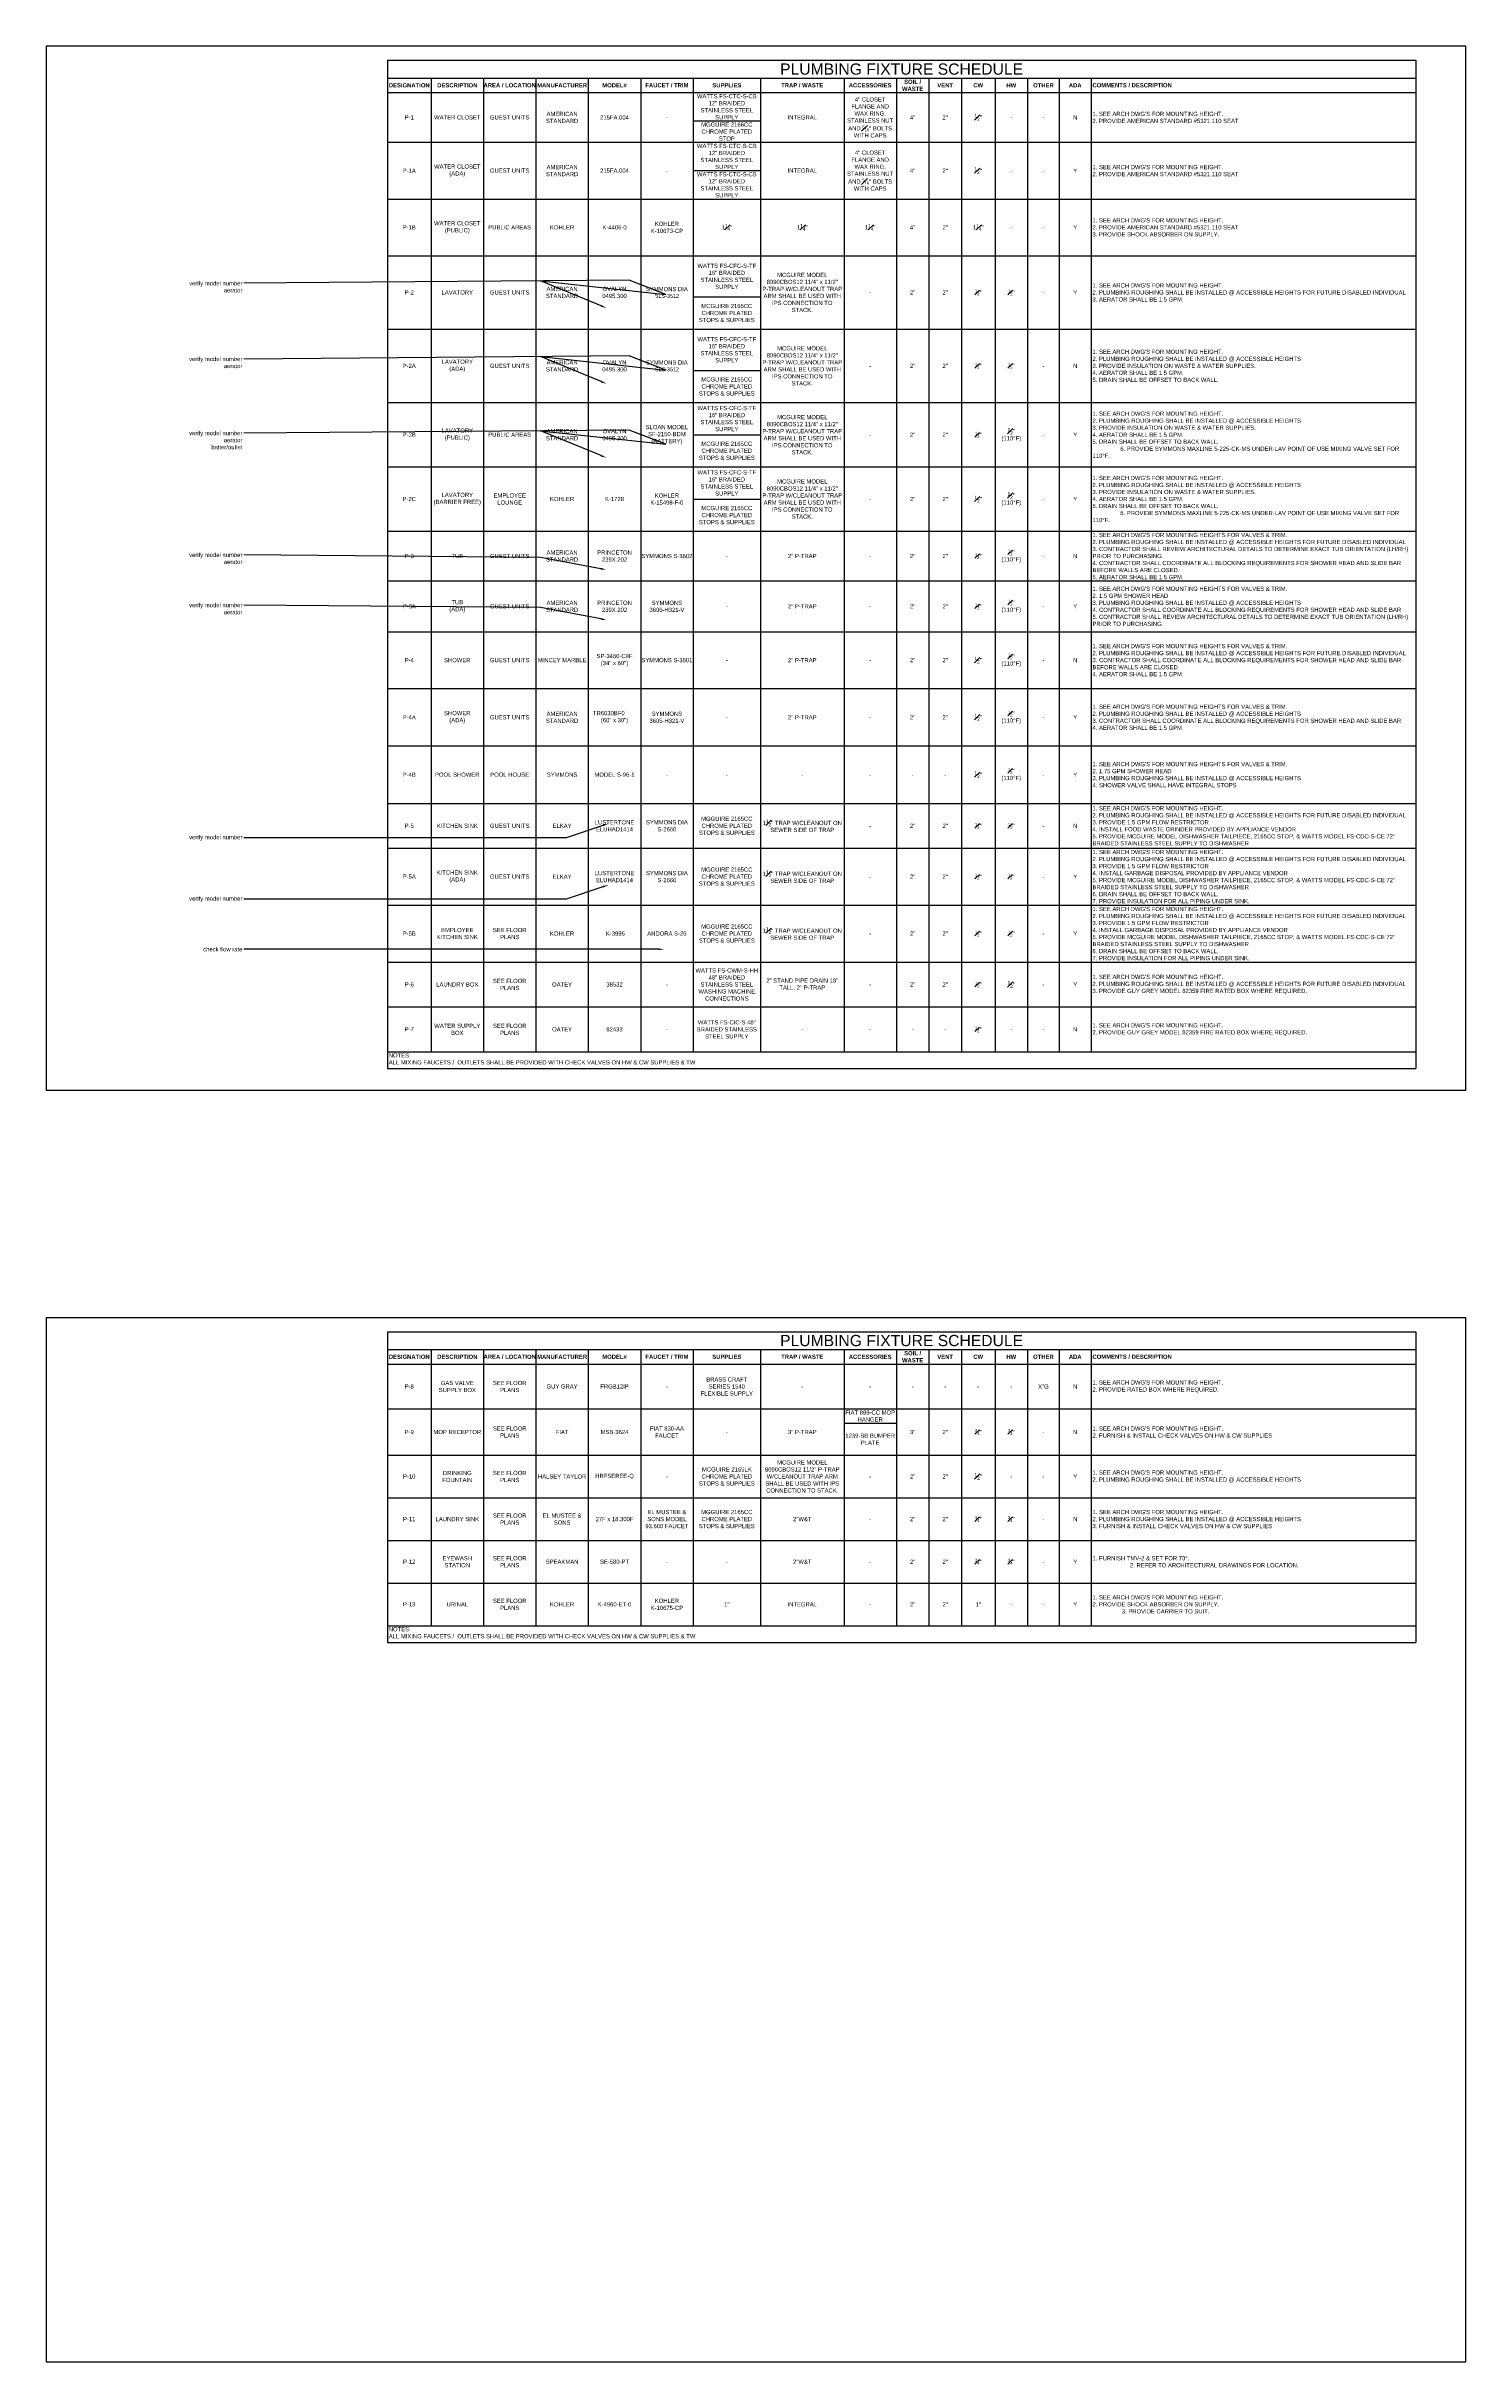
# Model space of a CAD drawing. Extents: x 2014.8 to 2046.4, y 1433.3 to 1484.9.
import ezdxf
from ezdxf import colors
from ezdxf.entities.mleader import LeaderData, LeaderLine
from ezdxf.math import Vec2, Vec3

# ---------------------------------------------------------------- set-up
doc = ezdxf.new("R2010")
doc.units = 0
doc.header["$LTSCALE"] = 48
doc.header["$MEASUREMENT"] = 0
doc.layers.add('G-ANNO-TEXT', color=70, linetype='Continuous')
doc.styles.add('Arial', font='arial.ttf')
doc.styles.add('Arial Bold', font='arialbd.ttf')

# ---------------------------------------------------------------- blocks, each defined once
blk = doc.blocks.new('*T79')
at = {"layer": 'G-ANNO-TEXT', "transparency": 16777216}
for p, q in [((0, 0), (22.913, 0)), ((0, 0), (0, -22.459)), ((22.913, 0), (22.913, -22.459)), ((0, -0.396), (22.913, -0.396)), ((0.975, -0.396), (0.975, -22.084)), ((2.142, -0.396), (2.142, -22.084)), ((3.31, -0.396), (3.31, -22.084)), ((4.477, -0.396), (4.477, -22.084)), ((5.645, -0.396), (5.645, -22.084)), ((6.812, -0.396), (6.812, -22.084)), ((8.314, -0.396), (8.314, -22.084)), ((10.174, -0.396), (10.174, -22.084)), ((11.341, -0.396), (11.341, -22.084)), ((12.066, -0.396), (12.066, -22.084)), ((12.79, -0.396), (12.79, -22.084)), ((13.539, -0.396), (13.539, -22.084)), ((14.263, -0.396), (14.263, -22.084)), ((14.971, -0.396), (14.971, -22.084)), ((15.679, -0.396), (15.679, -22.084)), ((0, -0.72), (22.913, -0.72)), ((6.812, -1.351), (8.314, -1.351)), ((0, -1.827), (22.913, -1.827)), ((6.812, -2.458), (8.314, -2.458)), ((0, -3.09), (22.913, -3.09)), ((0, -4.354), (22.913, -4.354)), ((6.812, -5.272), (8.314, -5.272)), ((0, -5.989), (22.913, -5.989)), ((6.812, -6.907), (8.314, -6.907)), ((0, -7.623), (22.913, -7.623)), ((6.812, -8.34), (8.314, -8.34)), ((0, -9.056), (22.913, -9.056)), ((6.812, -9.772), (8.314, -9.772)), ((0, -10.489), (22.913, -10.489)), ((0, -11.596), (22.913, -11.596)), ((0, -12.727), (22.913, -12.727)), ((0, -13.994), (22.913, -13.994)), ((0, -15.272), (22.913, -15.272)), ((0, -16.55), (22.913, -16.55)), ((0, -17.55), (22.913, -17.55)), ((0, -18.815), (22.913, -18.815)), ((0, -20.084), (22.913, -20.084)), ((0, -21.084), (22.913, -21.084)), ((0, -22.084), (22.913, -22.084)), ((0, -22.459), (22.913, -22.459))]:
    blk.add_line(p, q, dxfattribs=at)
for s, insert, char_height, width, attachment_point, style in [('DESIGNATION', (0.487, -0.558), 0.09375, 0.9122, 5, 'Arial Bold'), ('DESCRIPTION', (1.558, -0.558), 0.09375, 1.10499, 5, 'Arial Bold'), ('AREA / LOCATION', (2.726, -0.558), 0.09375, 1.10499, 5, 'Arial Bold'), ('MANUFACTURER', (3.893, -0.558), 0.09375, 1.10499, 5, 'Arial Bold'), ('MODEL#', (5.061, -0.558), 0.0938, 1.10499, 5, 'Arial Bold'), ('FAUCET / TRIM', (6.228, -0.558), 0.09375, 1.10499, 5, 'Arial Bold'), ('SUPPLIES', (7.563, -0.558), 0.0938, 1.4392, 5, 'Arial Bold'), ('TRAP / WASTE', (9.244, -0.558), 0.09375, 1.79718, 5, 'Arial Bold'), ('PLUMBING FIXTURE SCHEDULE', (11.457, -0.198), 0.25, 22.85055, 5, 'Arial'), ('ACCESSORIES', (10.757, -0.558), 0.09375, 1.10499, 5, 'Arial Bold'), ('SOIL / WASTE', (11.703, -0.558), 0.09375, 0.6622, 5, 'Arial Bold'), ('VENT', (12.428, -0.558), 0.0938, 0.6622, 5, 'Arial Bold'), ('CW', (13.164, -0.558), 0.0938, 0.68562, 5, 'Arial Bold'), ('HW', (13.901, -0.558), 0.0938, 0.6622, 5, 'Arial Bold'), ('OTHER', (14.617, -0.558), 0.0938, 0.64534, 5, 'Arial Bold'), ('ADA', (15.325, -0.558), 0.0938, 0.64534, 5, 'Arial Bold'), ('COMMENTS / DESCRIPTION', (15.71, -0.558), 0.09375, 7.17163, 4, 'Arial Bold'), ('WATTS FS-CTC-S-CB 12" BRAIDED STAINLESS STEEL SUPPLY', (7.563, -1.036), 0.09375, 1.4392, 5, 'Arial'), ('\\A1;4" CLOSET FLANGE AND WAX RING. STAINLESS NUT AND {\\H0.7x;\\S5#16;}" BOLTS WITH CAPS', (10.757, -1.273), 0.09375, 1.10499, 5, 'Arial'), ('P-1', (0.487, -1.273), 0.0938, 0.9122, 5, 'Arial'), ('WATER CLOSET', (1.558, -1.273), 0.09375, 1.10499, 5, 'Arial'), ('GUEST UNITS', (2.726, -1.273), 0.09375, 1.10499, 5, 'Arial'), ('AMERICAN STANDARD', (3.893, -1.273), 0.09375, 1.10499, 5, 'Arial'), ('215FA.004', (5.061, -1.273), 0.0938, 1.10499, 5, 'Arial'), ('-', (6.228, -1.273), 0.0938, 1.10499, 5, 'Arial'), ('MGGUIRE 2166CC CHROME PLATED STOP', (7.563, -1.589), 0.09375, 1.4392, 5, 'Arial'), ('INTEGRAL', (9.244, -1.273), 0.0938, 1.79718, 5, 'Arial'), ('4"', (11.703, -1.273), 0.0938, 0.6622, 5, 'Arial'), ('2"', (12.428, -1.273), 0.0938, 0.6622, 5, 'Arial'), ('\\A1;{\\H0.8x;\\S1#2;}"', (13.164, -1.273), 0.09375, 0.68562, 5, 'Arial'), ('-', (13.901, -1.273), 0.0938, 0.6622, 5, 'Arial'), ('-', (14.617, -1.273), 0.0938, 0.64534, 5, 'Arial'), ('N', (15.325, -1.273), 0.0938, 0.64534, 5, 'Arial'), ("1. SEE ARCH DWG'S FOR MOUNTING HEIGHT. \\P2. PROVIDE AMERICAN STANDARD #5321.110 SEAT", (15.71, -1.273), 0.09375, 7.17163, 4, 'Arial'), ('WATTS FS-CTC-S-CB 12" BRAIDED STAINLESS STEEL SUPPLY', (7.563, -2.143), 0.09375, 1.4392, 5, 'Arial'), ('\\A1;4" CLOSET FLANGE AND WAX RING. STAINLESS NUT AND {\\H0.7x;\\S5#16;}" BOLTS WITH CAPS', (10.757, -2.458), 0.09375, 1.10499, 5, 'Arial'), ('P-1A', (0.487, -2.458), 0.0938, 0.9122, 5, 'Arial'), ('WATER CLOSET (ADA)', (1.558, -2.458), 0.09375, 1.10499, 5, 'Arial'), ('GUEST UNITS', (2.726, -2.458), 0.09375, 1.10499, 5, 'Arial'), ('AMERICAN STANDARD', (3.893, -2.458), 0.09375, 1.10499, 5, 'Arial'), ('215FA.004', (5.061, -2.458), 0.0938, 1.10499, 5, 'Arial'), ('-', (6.228, -2.458), 0.0938, 1.10499, 5, 'Arial'), ('WATTS FS-CTC-S-CB 12" BRAIDED STAINLESS STEEL SUPPLY', (7.563, -2.774), 0.09375, 1.4392, 5, 'Arial'), ('INTEGRAL', (9.244, -2.458), 0.0938, 1.79718, 5, 'Arial'), ('4"', (11.703, -2.458), 0.0938, 0.6622, 5, 'Arial'), ('2"', (12.428, -2.458), 0.0938, 0.6622, 5, 'Arial'), ('\\A1;{\\H0.8x;\\S1#2;}"', (13.164, -2.458), 0.09375, 0.68562, 5, 'Arial'), ('-', (13.901, -2.458), 0.0938, 0.6622, 5, 'Arial'), ('-', (14.617, -2.458), 0.0938, 0.64534, 5, 'Arial'), ('Y', (15.325, -2.458), 0.0938, 0.64534, 5, 'Arial'), ("1. SEE ARCH DWG'S FOR MOUNTING HEIGHT. \\P2. PROVIDE AMERICAN STANDARD #5321.110 SEAT", (15.71, -2.458), 0.09375, 7.17163, 4, 'Arial'), ('WATER CLOSET (PUBLIC)', (1.558, -3.722), 0.09375, 1.10499, 5, 'Arial'), ('KOHLER\\PK-10673-CP', (6.228, -3.722), 0.0938, 1.10499, 5, 'Arial'), ("1. SEE ARCH DWG'S FOR MOUNTING HEIGHT. \\P2. PROVIDE AMERICAN STANDARD #5321.110 SEAT\\P3. PROVIDE SHOCK ABSORBER ON SUPPLY.", (15.71, -3.722), 0.09375, 7.17163, 4, 'Arial'), ('P-1B', (0.487, -3.722), 0.0938, 0.9122, 5, 'Arial'), ('PUBLIC AREAS', (2.726, -3.722), 0.09375, 1.10499, 5, 'Arial'), ('KOHLER ', (3.893, -3.722), 0.0938, 1.10499, 5, 'Arial'), ('K-4405-0', (5.061, -3.722), 0.0938, 1.10499, 5, 'Arial'), ('\\A1;1{\\H0.8x;\\S1#4;}"', (7.563, -3.722), 0.09375, 1.4392, 5, 'Arial'), ('\\A1;1{\\H0.8x;\\S1#4;}"', (9.244, -3.722), 0.09375, 1.79718, 5, 'Arial'), ('\\A1;1{\\H0.8x;\\S1#4;}"', (10.757, -3.722), 0.09375, 1.10499, 5, 'Arial'), ('4"', (11.703, -3.722), 0.0938, 0.6622, 5, 'Arial'), ('2"', (12.428, -3.722), 0.0938, 0.6622, 5, 'Arial'), ('\\A1;1{\\H0.8x;\\S1#4;}"', (13.164, -3.722), 0.09375, 0.68562, 5, 'Arial'), ('-', (13.901, -3.722), 0.0938, 0.6622, 5, 'Arial'), ('-', (14.617, -3.722), 0.0938, 0.64534, 5, 'Arial'), ('Y', (15.325, -3.722), 0.0938, 0.64534, 5, 'Arial'), ('WATTS FS-CFC-S-TF 16" BRAIDED STAINLESS STEEL SUPPLY', (7.563, -4.813), 0.09375, 1.4392, 5, 'Arial'), ('P-2', (0.487, -5.171), 0.0938, 0.9122, 5, 'Arial'), ('LAVATORY', (1.558, -5.171), 0.0938, 1.10499, 5, 'Arial'), ('GUEST UNITS', (2.726, -5.171), 0.09375, 1.10499, 5, 'Arial'), ('AMERICAN STANDARD', (3.893, -5.171), 0.09375, 1.10499, 5, 'Arial'), ('OVALYN\\P0495.300', (5.061, -5.171), 0.0938, 1.10499, 5, 'Arial'), ('SYMMONS DIA {\\H0.91667x;SLS-3512}', (6.228, -5.171), 0.09375, 1.10499, 5, 'Arial'), ('MCGUIRE MODEL 8090CBOS12 11/4" x 11/2" P-TRAP W/CLEANOUT TRAP ARM SHALL BE USED WITH IPS CONNECTION TO STACK.', (9.244, -5.171), 0.09375, 1.79718, 5, 'Arial'), ('2"', (11.703, -5.171), 0.0938, 0.6622, 5, 'Arial'), ('2"', (12.428, -5.171), 0.0938, 0.6622, 5, 'Arial'), ('\\A1;{\\H0.7x;\\S1#2;}"', (13.164, -5.171), 0.09375, 0.68562, 5, 'Arial'), ('\\A1;{\\H0.7x;\\S1#2;}"', (13.901, -5.171), 0.09375, 0.6622, 5, 'Arial'), ('Y', (15.325, -5.171), 0.0938, 0.64534, 5, 'Arial'), ("1. SEE ARCH DWG'S FOR MOUNTING HEIGHT. \\P2. PLUMBING ROUGHING SHALL BE INSTALLED @ ACCESSIBLE HEIGHTS FOR FUTURE DISABLED INDIVIDUAL \\P3. AERATOR SHALL BE 1.5 GPM.", (15.71, -5.171), 0.09375, 7.17163, 4, 'Arial'), ('MCGUIRE 2165CC CHROME PLATED STOPS & SUPPLIES', (7.563, -5.63), 0.09375, 1.4392, 5, 'Arial'), ('-', (10.757, -5.171), 0.0938, 1.10499, 5, 'Arial'), ('-', (14.617, -5.171), 0.0938, 0.64534, 5, 'Arial'), ('WATTS FS-CFC-S-TF 16" BRAIDED STAINLESS STEEL SUPPLY', (7.563, -6.448), 0.09375, 1.4392, 5, 'Arial'), ('LAVATORY\\P(ADA)', (1.558, -6.806), 0.0938, 1.10499, 5, 'Arial'), ('AMERICAN STANDARD', (3.893, -6.806), 0.09375, 1.10499, 5, 'Arial'), ('OVALYN\\P0495.300', (5.061, -6.806), 0.0938, 1.10499, 5, 'Arial'), ('SYMMONS DIA {\\H0.91667x;SLS-3512}', (6.228, -6.806), 0.09375, 1.10499, 5, 'Arial'), ('MCGUIRE MODEL 8090CBOS12 11/4" x 11/2" P-TRAP W/CLEANOUT TRAP ARM SHALL BE USED WITH IPS CONNECTION TO STACK.', (9.244, -6.806), 0.09375, 1.79718, 5, 'Arial'), ("1. SEE ARCH DWG'S FOR MOUNTING HEIGHT. \\P2. PLUMBING ROUGHING SHALL BE INSTALLED @ ACCESSIBLE HEIGHTS\\P3. PROVIDE INSULATION ON WASTE & WATER SUPPLIES.                     \\P4. AERATOR SHALL BE 1.5 GPM.\\P5. DRAIN SHALL BE OFFSET TO BACK WALL.", (15.71, -6.806), 0.09375, 7.17163, 4, 'Arial'), ('P-2A', (0.487, -6.806), 0.0938, 0.9122, 5, 'Arial'), ('GUEST UNITS', (2.726, -6.806), 0.09375, 1.10499, 5, 'Arial'), ('MCGUIRE 2165CC CHROME PLATED STOPS & SUPPLIES', (7.563, -7.265), 0.09375, 1.4392, 5, 'Arial'), ('-', (10.757, -6.806), 0.0938, 1.10499, 5, 'Arial'), ('2"', (11.703, -6.806), 0.0938, 0.6622, 5, 'Arial'), ('2"', (12.428, -6.806), 0.0938, 0.6622, 5, 'Arial'), ('\\A1;{\\H0.7x;\\S1#2;}"', (13.164, -6.806), 0.09375, 0.68562, 5, 'Arial'), ('\\A1;{\\H0.7x;\\S1#2;}"', (13.901, -6.806), 0.09375, 0.6622, 5, 'Arial'), ('-', (14.617, -6.806), 0.0938, 0.64534, 5, 'Arial'), ('N', (15.325, -6.806), 0.0938, 0.64534, 5, 'Arial'), ('WATTS FS-CFC-S-TF 16" BRAIDED STAINLESS STEEL SUPPLY', (7.563, -7.981), 0.09375, 1.4392, 5, 'Arial'), ('LAVATORY\\P(PUBLIC)', (1.558, -8.34), 0.0938, 1.10499, 5, 'Arial'), ('AMERICAN STANDARD', (3.893, -8.34), 0.09375, 1.10499, 5, 'Arial'), ('OVALYN\\P0495.300', (5.061, -8.34), 0.0938, 1.10499, 5, 'Arial'), ('SLOAN MODEL SF-2150-BDM\\P(BATTERY)', (6.228, -8.34), 0.09375, 1.10499, 5, 'Arial'), ('MCGUIRE MODEL 8090CBOS12 11/4" x 11/2" P-TRAP W/CLEANOUT TRAP ARM SHALL BE USED WITH IPS CONNECTION TO STACK.', (9.244, -8.34), 0.09375, 1.79718, 5, 'Arial'), ('\\A1;{\\H0.8x;\\S1#2;}"\\P(110%%DF)', (13.901, -8.34), 0.09375, 0.6622, 5, 'Arial'), ("1. SEE ARCH DWG'S FOR MOUNTING HEIGHT. \\P2. PLUMBING ROUGHING SHALL BE INSTALLED @ ACCESSIBLE HEIGHTS\\P3. PROVIDE INSULATION ON WASTE & WATER SUPPLIES.                     \\P4. AERATOR SHALL BE 1.5 GPM.\\P5. DRAIN SHALL BE OFFSET TO BACK WALL.                                                                                                                                          6. PROVIDE SYMMONS MAXLINE 5-225-CK-MS UNDER-LAV POINT OF USE MIXING VALVE SET FOR 110%%DF. ", (15.71, -8.34), 0.09375, 7.17163, 4, 'Arial'), ('P-2B', (0.487, -8.34), 0.0938, 0.9122, 5, 'Arial'), ('PUBLIC AREAS', (2.726, -8.34), 0.09375, 1.10499, 5, 'Arial'), ('MCGUIRE 2165CC CHROME PLATED STOPS & SUPPLIES', (7.563, -8.698), 0.09375, 1.4392, 5, 'Arial'), ('-', (10.757, -8.34), 0.0938, 1.10499, 5, 'Arial'), ('2"', (11.703, -8.34), 0.0938, 0.6622, 5, 'Arial'), ('2"', (12.428, -8.34), 0.0938, 0.6622, 5, 'Arial'), ('\\A1;{\\H0.7x;\\S1#2;}"', (13.164, -8.34), 0.09375, 0.68562, 5, 'Arial'), ('-', (14.617, -8.34), 0.0938, 0.64534, 5, 'Arial'), ('Y', (15.325, -8.34), 0.0938, 0.64534, 5, 'Arial'), ('WATTS FS-CFC-S-TF 16" BRAIDED STAINLESS STEEL SUPPLY', (7.563, -9.414), 0.09375, 1.4392, 5, 'Arial'), ("1. SEE ARCH DWG'S FOR MOUNTING HEIGHT. \\P2. PLUMBING ROUGHING SHALL BE INSTALLED @ ACCESSIBLE HEIGHTS\\P3. PROVIDE INSULATION ON WASTE & WATER SUPPLIES.                     \\P4. AERATOR SHALL BE 1.5 GPM.\\P5. DRAIN SHALL BE OFFSET TO BACK WALL.                                                                                                                                          6. PROVIDE SYMMONS MAXLINE 5-225-CK-MS UNDER-LAV POINT OF USE MIXING VALVE SET FOR 110%%DF. ", (15.71, -9.772), 0.09375, 7.17163, 4, 'Arial'), ('P-2C', (0.487, -9.772), 0.0938, 0.9122, 5, 'Arial'), ('LAVATORY\\P(BARRIER FREE)', (1.558, -9.772), 0.09375, 1.10499, 5, 'Arial'), ('EMPLOYEE LOUNGE', (2.726, -9.772), 0.09375, 1.10499, 5, 'Arial'), ('KOHLER', (3.893, -9.772), 0.0938, 1.10499, 5, 'Arial'), ('K-1728', (5.061, -9.772), 0.0938, 1.10499, 5, 'Arial'), ('KOHLER\\PK-15498-F-0', (6.228, -9.772), 0.09375, 1.10499, 5, 'Arial'), ('MCGUIRE MODEL 8090CBOS12 11/4" x 11/2" P-TRAP W/CLEANOUT TRAP ARM SHALL BE USED WITH IPS CONNECTION TO STACK.', (9.244, -9.772), 0.09375, 1.79718, 5, 'Arial'), ('-', (10.757, -9.772), 0.0938, 1.10499, 5, 'Arial'), ('2"', (11.703, -9.772), 0.0938, 0.6622, 5, 'Arial'), ('2"', (12.428, -9.772), 0.0938, 0.6622, 5, 'Arial'), ('\\A1;{\\H0.8x;\\S1#2;}"', (13.164, -9.772), 0.09375, 0.68562, 5, 'Arial'), ('\\A1;{\\H0.8x;\\S1#2;}"\\P(110%%DF)', (13.901, -9.772), 0.09375, 0.6622, 5, 'Arial'), ('-', (14.617, -9.772), 0.0938, 0.64534, 5, 'Arial'), ('Y', (15.325, -9.772), 0.0938, 0.64534, 5, 'Arial'), ('MCGUIRE 2165CC CHROME PLATED STOPS & SUPPLIES', (7.563, -10.131), 0.09375, 1.4392, 5, 'Arial'), ("1. SEE ARCH DWG'S FOR MOUNTING HEIGHTS FOR VALVES & TRIM. \\P2. PLUMBING ROUGHING SHALL BE INSTALLED @ ACCESSIBLE HEIGHTS FOR FUTURE DISABLED INDIVIDUAL \\P3. CONTRACTOR SHALL REVIEW ARCHITECTURAL DETAILS TO DETERMINE EXACT TUB ORIENTATION (LH/RH) PRIOR TO PURCHASING. \\P4. CONTRACTOR SHALL COORDINATE ALL BLOCKING REQUIREMENTS FOR SHOWER HEAD AND SLIDE BAR BEFORE WALLS ARE CLOSED. \\P5. AERATOR SHALL BE 1.5 GPM.", (15.71, -11.042), 0.09375, 7.17163, 4, 'Arial'), ('P-3', (0.487, -11.042), 0.0938, 0.9122, 5, 'Arial'), ('TUB', (1.558, -11.042), 0.0938, 1.10499, 5, 'Arial'), ('GUEST UNITS', (2.726, -11.042), 0.09375, 1.10499, 5, 'Arial'), ('AMERICAN STANDARD', (3.893, -11.042), 0.09375, 1.10499, 5, 'Arial'), ('PRINCETON 239X.202', (5.061, -11.042), 0.09375, 1.10499, 5, 'Arial'), ('SYMMONS S-3602', (6.228, -11.042), 0.09375, 1.10499, 5, 'Arial'), ('-', (7.563, -11.042), 0.0938, 1.4392, 5, 'Arial'), ('2" P-TRAP', (9.244, -11.042), 0.0938, 1.79718, 5, 'Arial'), ('-', (10.757, -11.042), 0.0938, 1.10499, 5, 'Arial'), ('2"', (11.703, -11.042), 0.0938, 0.6622, 5, 'Arial'), ('2"', (12.428, -11.042), 0.0938, 0.6622, 5, 'Arial'), ('\\A1;{\\H0.7x;\\S1#2;}"', (13.164, -11.042), 0.09375, 0.68562, 5, 'Arial'), ('\\A1;{\\H0.7x;\\S1#2;}"\\P(110%%DF)', (13.901, -11.042), 0.09375, 0.6622, 5, 'Arial'), ('-', (14.617, -11.042), 0.0938, 0.64534, 5, 'Arial'), ('N', (15.325, -11.042), 0.0938, 0.64534, 5, 'Arial'), ("1. SEE ARCH DWG'S FOR MOUNTING HEIGHTS FOR VALVES & TRIM. \\P2. 1.5 GPM SHOWER HEAD  \\P3. PLUMBING ROUGHING SHALL BE INSTALLED @ ACCESSIBLE HEIGHTS\\P4. CONTRACTOR SHALL COORDINATE ALL BLOCKING REQUIREMENTS FOR SHOWER HEAD AND SLIDE BAR\\P5. CONTRACTOR SHALL REVIEW ARCHITECTURAL DETAILS TO DETERMINE EXACT TUB ORIENTATION (LH/RH) PRIOR TO PURCHASING. ", (15.71, -12.162), 0.09375, 7.17163, 4, 'Arial'), ('P-3A', (0.487, -12.162), 0.0938, 0.9122, 5, 'Arial'), ('TUB\\P(ADA)', (1.558, -12.162), 0.0938, 1.10499, 5, 'Arial'), ('GUEST UNITS', (2.726, -12.162), 0.09375, 1.10499, 5, 'Arial'), ('AMERICAN STANDARD', (3.893, -12.162), 0.09375, 1.10499, 5, 'Arial'), ('PRINCETON\\P239X.202', (5.061, -12.162), 0.0938, 1.10499, 5, 'Arial'), ('SYMMONS 3606-H321-V', (6.228, -12.162), 0.09375, 1.10499, 5, 'Arial'), ('-', (7.563, -12.162), 0.0938, 1.4392, 5, 'Arial'), ('2" P-TRAP', (9.244, -12.162), 0.0938, 1.79718, 5, 'Arial'), ('-', (10.757, -12.162), 0.0938, 1.10499, 5, 'Arial'), ('2"', (11.703, -12.162), 0.0938, 0.6622, 5, 'Arial'), ('2"', (12.428, -12.162), 0.0938, 0.6622, 5, 'Arial'), ('\\A1;{\\H0.7x;\\S1#2;}"', (13.164, -12.162), 0.09375, 0.68562, 5, 'Arial'), ('\\A1;{\\H0.7x;\\S1#2;}"\\P(110%%DF)', (13.901, -12.162), 0.09375, 0.6622, 5, 'Arial'), ('-', (14.617, -12.162), 0.0938, 0.64534, 5, 'Arial'), ('Y', (15.325, -12.162), 0.0938, 0.64534, 5, 'Arial'), ('P-4', (0.487, -13.361), 0.0938, 0.9122, 5, 'Arial'), ('SHOWER', (1.558, -13.361), 0.0938, 1.10499, 5, 'Arial'), ('GUEST UNITS', (2.726, -13.361), 0.09375, 1.10499, 5, 'Arial'), ('MINCEY MARBLE', (3.893, -13.361), 0.09375, 1.10499, 5, 'Arial'), ('SP-3460-C/IF\\P(34" x 60")', (5.061, -13.361), 0.09375, 1.10499, 5, 'Arial'), ('SYMMONS S-3601', (6.228, -13.361), 0.09375, 1.10499, 5, 'Arial'), ('-', (7.563, -13.361), 0.0938, 1.4392, 5, 'Arial'), ('2" P-TRAP', (9.244, -13.361), 0.0938, 1.79718, 5, 'Arial'), ('-', (10.757, -13.361), 0.0938, 1.10499, 5, 'Arial'), ('2"', (11.703, -13.361), 0.0938, 0.6622, 5, 'Arial'), ('2"', (12.428, -13.361), 0.0938, 0.6622, 5, 'Arial'), ('\\A1;{\\H0.8x;\\S1#2;}"', (13.164, -13.361), 0.09375, 0.68562, 5, 'Arial'), ('\\A1;{\\H0.7x;\\S1#2;}"\\P(110%%DF)', (13.901, -13.361), 0.09375, 0.6622, 5, 'Arial'), ('-', (14.617, -13.361), 0.0938, 0.64534, 5, 'Arial'), ('N', (15.325, -13.361), 0.0938, 0.64534, 5, 'Arial'), ("1. SEE ARCH DWG'S FOR MOUNTING HEIGHTS FOR VALVES & TRIM. \\P2. PLUMBING ROUGHING SHALL BE INSTALLED @ ACCESSIBLE HEIGHTS FOR FUTURE DISABLED INDIVIDUAL \\P3. CONTRACTOR SHALL COORDINATE ALL BLOCKING REQUIREMENTS FOR SHOWER HEAD AND SLIDE BAR BEFORE WALLS ARE CLOSED. \\P4. AERATOR SHALL BE 1.5 GPM.", (15.71, -13.361), 0.09375, 7.17163, 4, 'Arial'), ("1. SEE ARCH DWG'S FOR MOUNTING HEIGHTS FOR VALVES & TRIM. \\P2. PLUMBING ROUGHING SHALL BE INSTALLED @ ACCESSIBLE HEIGHTS\\P3. CONTRACTOR SHALL COORDINATE ALL BLOCKING REQUIREMENTS FOR SHOWER HEAD AND SLIDE BAR\\P4. AERATOR SHALL BE 1.5 GPM.", (15.71, -14.633), 0.09375, 7.17163, 4, 'Arial'), ('P-4A', (0.487, -14.633), 0.0938, 0.9122, 5, 'Arial'), ('SHOWER\\P(ADA)', (1.558, -14.633), 0.0938, 1.10499, 5, 'Arial'), ('GUEST UNITS', (2.726, -14.633), 0.09375, 1.10499, 5, 'Arial'), ('AMERICAN STANDARD', (3.893, -14.633), 0.09375, 1.10499, 5, 'Arial'), ('TR6030BF0        (60" x 30")', (5.061, -14.633), 0.09375, 1.10499, 5, 'Arial'), ('SYMMONS 3605-H321-V', (6.228, -14.633), 0.09375, 1.10499, 5, 'Arial'), ('-', (7.563, -14.633), 0.0938, 1.4392, 5, 'Arial'), ('2" P-TRAP', (9.244, -14.633), 0.0938, 1.79718, 5, 'Arial'), ('-', (10.757, -14.633), 0.0938, 1.10499, 5, 'Arial'), ('2"', (11.703, -14.633), 0.0938, 0.6622, 5, 'Arial'), ('2"', (12.428, -14.633), 0.0938, 0.6622, 5, 'Arial'), ('\\A1;{\\H0.8x;\\S1#2;}"', (13.164, -14.633), 0.09375, 0.68562, 5, 'Arial'), ('\\A1;{\\H0.7x;\\S1#2;}"\\P(110%%DF)', (13.901, -14.633), 0.09375, 0.6622, 5, 'Arial'), ('-', (14.617, -14.633), 0.0938, 0.64534, 5, 'Arial'), ('Y', (15.325, -14.633), 0.0938, 0.64534, 5, 'Arial'), ('P-4B', (0.487, -15.911), 0.0938, 0.9122, 5, 'Arial'), ('POOL SHOWER', (1.558, -15.911), 0.09375, 1.10499, 5, 'Arial'), ('POOL HOUSE', (2.726, -15.911), 0.0938, 1.10499, 5, 'Arial'), ('SYMMONS', (3.893, -15.911), 0.0938, 1.10499, 5, 'Arial'), ('MODEL S-96-1', (5.061, -15.911), 0.09375, 1.10499, 5, 'Arial'), ('-', (6.228, -15.911), 0.0938, 1.10499, 5, 'Arial'), ('-', (7.563, -15.911), 0.0938, 1.4392, 5, 'Arial'), ('-', (9.244, -15.911), 0.0938, 1.79718, 5, 'Arial'), ('-', (10.757, -15.911), 0.0938, 1.10499, 5, 'Arial'), ('-', (11.703, -15.911), 0.0938, 0.6622, 5, 'Arial'), ('-', (12.428, -15.911), 0.0938, 0.6622, 5, 'Arial'), ('\\A1;{\\H0.8x;\\S1#2;}"', (13.164, -15.911), 0.09375, 0.68562, 5, 'Arial'), ('\\A1;{\\H0.7x;\\S1#2;}"\\P(110%%DF)', (13.901, -15.911), 0.09375, 0.6622, 5, 'Arial'), ('-', (14.617, -15.911), 0.0938, 0.64534, 5, 'Arial'), ('Y', (15.325, -15.911), 0.0938, 0.64534, 5, 'Arial'), ("1. SEE ARCH DWG'S FOR MOUNTING HEIGHTS FOR VALVES & TRIM. \\P2. 1.75 GPM SHOWER HEAD  \\P3. PLUMBING ROUGHING SHALL BE INSTALLED @ ACCESSIBLE HEIGHTS\\P4. SHOWER VALVE SHALL HAVE INTEGRAL STOPS", (15.71, -15.911), 0.09375, 7.17163, 4, 'Arial'), ('P-5', (0.487, -17.05), 0.0938, 0.9122, 5, 'Arial'), ('KITCHEN SINK', (1.558, -17.05), 0.09375, 1.10499, 5, 'Arial'), ('GUEST UNITS', (2.726, -17.05), 0.09375, 1.10499, 5, 'Arial'), ('ELKAY', (3.893, -17.05), 0.0938, 1.10499, 5, 'Arial'), ('LUSTERTONE ELUHAD1414', (5.061, -17.05), 0.09375, 1.10499, 5, 'Arial'), ('SYMMONS DIA S-2660', (6.228, -17.05), 0.09375, 1.10499, 5, 'Arial'), ('MGGUIRE 2165CC CHROME PLATED STOPS & SUPPLIES', (7.563, -17.05), 0.09375, 1.4392, 5, 'Arial'), ('\\A1;1{\\H0.8x;\\S1#2;}" TRAP W/CLEANOUT ON SEWER SIDE OF TRAP', (9.244, -17.05), 0.09375, 1.79718, 5, 'Arial'), ('2"', (11.703, -17.05), 0.0938, 0.6622, 5, 'Arial'), ('2"', (12.428, -17.05), 0.0938, 0.6622, 5, 'Arial'), ('\\A1;{\\H0.7x;\\S1#2;}"', (13.164, -17.05), 0.09375, 0.68562, 5, 'Arial'), ('\\A1;{\\H0.7x;\\S1#2;}"', (13.901, -17.05), 0.09375, 0.6622, 5, 'Arial'), ('N', (15.325, -17.05), 0.0938, 0.64534, 5, 'Arial'), ('1. SEE ARCH DWG\'S FOR MOUNTING HEIGHT.\\P2. PLUMBING ROUGHING SHALL BE INSTALLED @ ACCESSIBLE HEIGHTS FOR FUTURE DISABLED INDIVIDUAL \\P3. PROVIDE 1.5 GPM FLOW RESTRICTOR\\P4. INSTALL FOOD WASTE GRINDER PROVIDED BY APPLIANCE VENDOR \\P5. PROVIDE MCGUIRE MODEL DISHWASHER TAILPIECE, 2165CC STOP, & WATTS MODEL FS-CDC-S-CE 72" BRAIDED STAINLESS STEEL SUPPLY TO DISHWASHER', (15.71, -17.05), 0.09375, 7.17163, 4, 'Arial'), ('-', (10.757, -17.05), 0.0938, 1.10499, 5, 'Arial'), ('-', (14.617, -17.05), 0.0938, 0.64534, 5, 'Arial'), ('KITCHEN SINK\\P(ADA)', (1.558, -18.182), 0.09375, 1.10499, 5, 'Arial'), ('MGGUIRE 2165CC CHROME PLATED STOPS & SUPPLIES', (7.563, -18.182), 0.09375, 1.4392, 5, 'Arial'), ('\\A1;1{\\H0.8x;\\S1#2;}" TRAP W/CLEANOUT ON SEWER SIDE OF TRAP', (9.244, -18.182), 0.09375, 1.79718, 5, 'Arial'), ('1. SEE ARCH DWG\'S FOR MOUNTING HEIGHT.\\P2. PLUMBING ROUGHING SHALL BE INSTALLED @ ACCESSIBLE HEIGHTS FOR FUTURE DISABLED INDIVIDUAL \\P3. PROVIDE 1.5 GPM FLOW RESTRICTOR \\P4. INSTALL GARBAGE DISPOSAL PROVIDED BY APPLIANCE VENDOR\\P5. PROVIDE MCGUIRE MODEL DISHWASHER TAILPIECE, 2165CC STOP, & WATTS MODEL FS-CDC-S-CE 72" BRAIDED STAINLESS STEEL SUPPLY TO DISHWASHER\\P6. DRAIN SHALL BE OFFSET TO BACK WALL.\\P7. PROVIDE INSULATION FOR ALL PIPING UNDER SINK.', (15.71, -18.182), 0.09375, 7.17163, 4, 'Arial'), ('P-5A', (0.487, -18.182), 0.0938, 0.9122, 5, 'Arial'), ('GUEST UNITS', (2.726, -18.182), 0.09375, 1.10499, 5, 'Arial'), ('ELKAY', (3.893, -18.182), 0.0938, 1.10499, 5, 'Arial'), ('LUSTERTONE ELUHAD1414', (5.061, -18.182), 0.09375, 1.10499, 5, 'Arial'), ('SYMMONS DIA S-2660', (6.228, -18.182), 0.09375, 1.10499, 5, 'Arial'), ('-', (10.757, -18.182), 0.0938, 1.10499, 5, 'Arial'), ('2"', (11.703, -18.182), 0.0938, 0.6622, 5, 'Arial'), ('2"', (12.428, -18.182), 0.0938, 0.6622, 5, 'Arial'), ('\\A1;{\\H0.7x;\\S1#2;}"', (13.164, -18.182), 0.09375, 0.68562, 5, 'Arial'), ('\\A1;{\\H0.7x;\\S1#2;}"', (13.901, -18.182), 0.09375, 0.6622, 5, 'Arial'), ('-', (14.617, -18.182), 0.0938, 0.64534, 5, 'Arial'), ('Y', (15.325, -18.182), 0.0938, 0.64534, 5, 'Arial'), ('1. SEE ARCH DWG\'S FOR MOUNTING HEIGHT.\\P2. PLUMBING ROUGHING SHALL BE INSTALLED @ ACCESSIBLE HEIGHTS FOR FUTURE DISABLED INDIVIDUAL \\P3. PROVIDE 1.5 GPM FLOW RESTRICTOR \\P4. INSTALL GARBAGE DISPOSAL PROVIDED BY APPLIANCE VENDOR\\P5. PROVIDE MCGUIRE MODEL DISHWASHER TAILPIECE, 2165CC STOP, & WATTS MODEL FS-CDC-S-CE 72" BRAIDED STAINLESS STEEL SUPPLY TO DISHWASHER\\P6. DRAIN SHALL BE OFFSET TO BACK WALL.\\P7. PROVIDE INSULATION FOR ALL PIPING UNDER SINK.', (15.71, -19.45), 0.09375, 7.17163, 4, 'Arial'), ('P-5B', (0.487, -19.45), 0.0938, 0.9122, 5, 'Arial'), ('EMPLOYEE KITCHEN SINK', (1.558, -19.45), 0.09375, 1.10499, 5, 'Arial'), ('SEE FLOOR PLANS', (2.726, -19.45), 0.09375, 1.10499, 5, 'Arial'), ('KOHLER', (3.893, -19.45), 0.0938, 1.10499, 5, 'Arial'), (' K-3996', (5.061, -19.45), 0.0938, 1.10499, 5, 'Arial'), ('ANDORA S-26', (6.228, -19.45), 0.09375, 1.10499, 5, 'Arial'), ('MGGUIRE 2165CC CHROME PLATED STOPS & SUPPLIES', (7.563, -19.45), 0.09375, 1.4392, 5, 'Arial'), ('\\A1;1{\\H0.8x;\\S1#2;}" TRAP W/CLEANOUT ON SEWER SIDE OF TRAP', (9.244, -19.45), 0.09375, 1.79718, 5, 'Arial'), ('-', (10.757, -19.45), 0.0938, 1.10499, 5, 'Arial'), ('2"', (11.703, -19.45), 0.0938, 0.6622, 5, 'Arial'), ('2"', (12.428, -19.45), 0.0938, 0.6622, 5, 'Arial'), ('\\A1;{\\H0.7x;\\S1#2;}"', (13.164, -19.45), 0.09375, 0.68562, 5, 'Arial'), ('\\A1;{\\H0.7x;\\S1#2;}"', (13.901, -19.45), 0.09375, 0.6622, 5, 'Arial'), ('-', (14.617, -19.45), 0.0938, 0.64534, 5, 'Arial'), ('Y', (15.325, -19.45), 0.0938, 0.64534, 5, 'Arial'), ('P-6', (0.487, -20.584), 0.0938, 0.9122, 5, 'Arial'), ('LAUNDRY BOX', (1.558, -20.584), 0.09375, 1.10499, 5, 'Arial'), ('SEE FLOOR PLANS', (2.726, -20.584), 0.09375, 1.10499, 5, 'Arial'), ('OATEY', (3.893, -20.584), 0.0938, 1.10499, 5, 'Arial'), ('38532', (5.061, -20.584), 0.0938, 1.10499, 5, 'Arial'), ('-', (6.228, -20.584), 0.0938, 1.10499, 5, 'Arial'), ('WATTS FS-CWM-S-HH 48" BRAIDED STAINLESS STEEL WASHING MACHINE CONNECTIONS', (7.563, -20.584), 0.09375, 1.4392, 5, 'Arial'), ('2" STAND PIPE DRAIN 18" TALL, 2" P-TRAP', (9.244, -20.584), 0.09375, 1.79718, 5, 'Arial'), ('-', (10.757, -20.584), 0.0938, 1.10499, 5, 'Arial'), ('2"', (11.703, -20.584), 0.0938, 0.6622, 5, 'Arial'), ('2"', (12.428, -20.584), 0.0938, 0.6622, 5, 'Arial'), ('\\A1;{\\H0.7x;\\S1#2;}"', (13.164, -20.584), 0.09375, 0.68562, 5, 'Arial'), ('\\A1;{\\H0.8x;\\S1#2;}"', (13.901, -20.584), 0.09375, 0.6622, 5, 'Arial'), ('-', (14.617, -20.584), 0.0938, 0.64534, 5, 'Arial'), ('Y', (15.325, -20.584), 0.0938, 0.64534, 5, 'Arial'), ("1. SEE ARCH DWG'S FOR MOUNTING HEIGHT. \\P2. PLUMBING ROUGHING SHALL BE INSTALLED @ ACCESSIBLE HEIGHTS FOR FUTURE DISABLED INDIVIDUAL \\P3. PROVIDE GUY GREY MODEL 82359 FIRE RATED BOX WHERE REQUIRED.", (15.71, -20.584), 0.09375, 7.17163, 4, 'Arial'), ('P-7', (0.487, -21.584), 0.0938, 0.9122, 5, 'Arial'), ('WATER SUPPLY BOX', (1.558, -21.584), 0.09375, 1.10499, 5, 'Arial'), ('SEE FLOOR PLANS', (2.726, -21.584), 0.09375, 1.10499, 5, 'Arial'), ('OATEY', (3.893, -21.584), 0.0938, 1.10499, 5, 'Arial'), ('82433', (5.061, -21.584), 0.0938, 1.10499, 5, 'Arial'), ('-', (6.228, -21.584), 0.0938, 1.10499, 5, 'Arial'), ('WATTS FS-CIC-S 48" BRAIDED STAINLESS STEEL SUPPLY', (7.563, -21.584), 0.09375, 1.4392, 5, 'Arial'), ('-', (9.244, -21.584), 0.0938, 1.79718, 5, 'Arial'), ('-', (10.757, -21.584), 0.0938, 1.10499, 5, 'Arial'), ('-', (11.703, -21.584), 0.0938, 0.6622, 5, 'Arial'), ('-', (12.428, -21.584), 0.0938, 0.6622, 5, 'Arial'), ('\\A1;{\\H0.7x;\\S1#2;}"', (13.164, -21.584), 0.09375, 0.68562, 5, 'Arial'), ('-', (13.901, -21.584), 0.0938, 0.6622, 5, 'Arial'), ('-', (14.617, -21.584), 0.0938, 0.64534, 5, 'Arial'), ('N', (15.325, -21.584), 0.0938, 0.64534, 5, 'Arial'), ("1. SEE ARCH DWG'S FOR MOUNTING HEIGHT. \\P2. PROVIDE GUY GREY MODEL 82359 FIRE RATED BOX WHERE REQUIRED.", (15.71, -21.584), 0.09375, 7.17163, 4, 'Arial'), ('NOTES:\\PALL MIXING FAUCETS /  OUTLETS SHALL BE PROVIDED WITH CHECK VALVES ON HW & CW SUPPLIES & TW', (0.031, -22.115), 0.09375, 22.85055, 1, 'Arial')]:
    blk.add_mtext(s, dxfattribs=dict(at, insert=insert, char_height=char_height, width=width, attachment_point=attachment_point, style=style))
blk = doc.blocks.new('*T80')
at = {"layer": 'G-ANNO-TEXT', "transparency": 16777216}
for p, q in [((0, 0), (22.913, 0)), ((0, 0), (0, -6.922)), ((22.913, 0), (22.913, -6.922)), ((0, -0.396), (22.913, -0.396)), ((0.975, -0.396), (0.975, -6.547)), ((2.142, -0.396), (2.142, -6.547)), ((3.31, -0.396), (3.31, -6.547)), ((4.477, -0.396), (4.477, -6.547)), ((5.645, -0.396), (5.645, -6.547)), ((6.812, -0.396), (6.812, -6.547)), ((8.314, -0.396), (8.314, -6.547)), ((10.174, -0.396), (10.174, -6.547)), ((11.341, -0.396), (11.341, -6.547)), ((12.066, -0.396), (12.066, -6.547)), ((12.79, -0.396), (12.79, -6.547)), ((13.539, -0.396), (13.539, -6.547)), ((14.263, -0.396), (14.263, -6.547)), ((14.971, -0.396), (14.971, -6.547)), ((15.679, -0.396), (15.679, -6.547)), ((0, -0.72), (22.913, -0.72)), ((0, -1.72), (22.913, -1.72)), ((10.174, -2.037), (11.341, -2.037)), ((0, -2.749), (22.913, -2.749)), ((0, -3.699), (22.913, -3.699)), ((0, -4.648), (22.913, -4.648)), ((0, -5.597), (22.913, -5.597)), ((0, -6.547), (22.913, -6.547)), ((0, -6.922), (22.913, -6.922))]:
    blk.add_line(p, q, dxfattribs=at)
for s, insert, char_height, width, attachment_point, style in [('DESIGNATION', (0.487, -0.558), 0.09375, 0.9122, 5, 'Arial Bold'), ('DESCRIPTION', (1.558, -0.558), 0.09375, 1.10499, 5, 'Arial Bold'), ('AREA / LOCATION', (2.726, -0.558), 0.09375, 1.10499, 5, 'Arial Bold'), ('MANUFACTURER', (3.893, -0.558), 0.09375, 1.10499, 5, 'Arial Bold'), ('MODEL#', (5.061, -0.558), 0.0938, 1.10499, 5, 'Arial Bold'), ('FAUCET / TRIM', (6.228, -0.558), 0.09375, 1.10499, 5, 'Arial Bold'), ('SUPPLIES', (7.563, -0.558), 0.0938, 1.4392, 5, 'Arial Bold'), ('TRAP / WASTE', (9.244, -0.558), 0.09375, 1.79718, 5, 'Arial Bold'), ('PLUMBING FIXTURE SCHEDULE', (11.457, -0.198), 0.25, 22.85055, 5, 'Arial'), ('ACCESSORIES', (10.757, -0.558), 0.09375, 1.10499, 5, 'Arial Bold'), ('SOIL / WASTE', (11.703, -0.558), 0.09375, 0.6622, 5, 'Arial Bold'), ('VENT', (12.428, -0.558), 0.0938, 0.6622, 5, 'Arial Bold'), ('CW', (13.164, -0.558), 0.0938, 0.68562, 5, 'Arial Bold'), ('HW', (13.901, -0.558), 0.0938, 0.6622, 5, 'Arial Bold'), ('OTHER', (14.617, -0.558), 0.0938, 0.64534, 5, 'Arial Bold'), ('ADA', (15.325, -0.558), 0.0938, 0.64534, 5, 'Arial Bold'), ('COMMENTS / DESCRIPTION', (15.71, -0.558), 0.09375, 7.17163, 4, 'Arial Bold'), ('BRASS CRAFT \\PSERIES 1540 \\PFLEXIBLE SUPPLY', (7.563, -1.22), 0.09375, 1.4392, 5, 'Arial'), ('P-8', (0.487, -1.22), 0.0938, 0.9122, 5, 'Arial'), ('GAS VALVE SUPPLY BOX', (1.558, -1.22), 0.09375, 1.10499, 5, 'Arial'), ('SEE FLOOR PLANS', (2.726, -1.22), 0.09375, 1.10499, 5, 'Arial'), ('GUY GRAY', (3.893, -1.22), 0.0938, 1.10499, 5, 'Arial'), ('FRGB12IP', (5.061, -1.22), 0.0938, 1.10499, 5, 'Arial'), ('-', (6.228, -1.22), 0.0938, 1.10499, 5, 'Arial'), ('-', (9.244, -1.22), 0.0938, 1.79718, 5, 'Arial'), ('-', (10.757, -1.22), 0.0938, 1.10499, 5, 'Arial'), ('-', (11.703, -1.22), 0.0938, 0.6622, 5, 'Arial'), ('-', (12.428, -1.22), 0.0938, 0.6622, 5, 'Arial'), ('-', (13.164, -1.22), 0.0938, 0.68562, 5, 'Arial'), ('-', (13.901, -1.22), 0.0938, 0.6622, 5, 'Arial'), ('X"G', (14.617, -1.22), 0.0938, 0.64534, 5, 'Arial'), ('N', (15.325, -1.22), 0.0938, 0.64534, 5, 'Arial'), ("1. SEE ARCH DWG'S FOR MOUNTING HEIGHT.\\P2. PROVIDE RATED BOX WHERE REQUIRED.", (15.71, -1.22), 0.09375, 7.17163, 4, 'Arial'), ('FIAT 899-CC MOP HANGER', (10.757, -1.878), 0.09375, 1.10499, 5, 'Arial'), ('P-9', (0.487, -2.234), 0.0938, 0.9122, 5, 'Arial'), ('MOP RECEPTOR', (1.558, -2.234), 0.09375, 1.10499, 5, 'Arial'), ('SEE FLOOR PLANS', (2.726, -2.234), 0.09375, 1.10499, 5, 'Arial'), ('FIAT', (3.893, -2.234), 0.0938, 1.10499, 5, 'Arial'), ('MSB-3624', (5.061, -2.234), 0.0938, 1.10499, 5, 'Arial'), ('FIAT 830-AA FAUCET', (6.228, -2.234), 0.09375, 1.10499, 5, 'Arial'), ('-', (7.563, -2.234), 0.0938, 1.4392, 5, 'Arial'), ('3" P-TRAP', (9.244, -2.234), 0.0938, 1.79718, 5, 'Arial'), ('1239-BB BUMPER PLATE', (10.757, -2.393), 0.09375, 1.10499, 5, 'Arial'), ('3"', (11.703, -2.234), 0.0938, 0.6622, 5, 'Arial'), ('2"', (12.428, -2.234), 0.0938, 0.6622, 5, 'Arial'), ('\\A1;{\\H0.7x;\\S3#4;}"', (13.164, -2.234), 0.09375, 0.68562, 5, 'Arial'), ('\\A1;{\\H0.7x;\\S3#4;}"', (13.901, -2.234), 0.09375, 0.6622, 5, 'Arial'), ('-', (14.617, -2.234), 0.0938, 0.64534, 5, 'Arial'), ('N', (15.325, -2.234), 0.0938, 0.64534, 5, 'Arial'), ("1. SEE ARCH DWG'S FOR MOUNTING HEIGHT.\\P2. FURNISH & INSTALL CHECK VALVES ON HW & CW SUPPLIES", (15.71, -2.234), 0.09375, 7.17163, 4, 'Arial'), ('MCGUIRE 2165LK CHROME PLATED STOPS & SUPPLIES', (7.563, -3.224), 0.09375, 1.4392, 5, 'Arial'), ('MCGUIRE MODEL 8090CBOS12 11/2" P-TRAP W/CLEANOUT TRAP ARM SHALL BE USED WITH IPS CONNECTION TO STACK.', (9.244, -3.224), 0.09375, 1.79718, 5, 'Arial'), ("1. SEE ARCH DWG'S FOR MOUNTING HEIGHT.\\P2. PLUMBING ROUGHING SHALL BE INSTALLED @ ACCESSIBLE HEIGHTS", (15.71, -3.224), 0.09375, 7.17163, 4, 'Arial'), ('P-10', (0.487, -3.224), 0.0938, 0.9122, 5, 'Arial'), ('DRINKING FOUNTAIN', (1.558, -3.224), 0.09375, 1.10499, 5, 'Arial'), ('SEE FLOOR PLANS', (2.726, -3.224), 0.09375, 1.10499, 5, 'Arial'), ('HALSEY TAYLOR ', (3.893, -3.224), 0.09375, 1.10499, 5, 'Arial'), ('HRFSEREE-Q', (5.061, -3.224), 0.0938, 1.10499, 5, 'Arial'), ('-', (6.228, -3.224), 0.0938, 1.10499, 5, 'Arial'), ('-', (10.757, -3.224), 0.0938, 1.10499, 5, 'Arial'), ('2"', (11.703, -3.224), 0.0938, 0.6622, 5, 'Arial'), ('2"', (12.428, -3.224), 0.0938, 0.6622, 5, 'Arial'), ('\\A1;{\\H0.8x;\\S1#2;}"', (13.164, -3.224), 0.09375, 0.68562, 5, 'Arial'), ('-', (13.901, -3.224), 0.0938, 0.6622, 5, 'Arial'), ('-', (14.617, -3.224), 0.0938, 0.64534, 5, 'Arial'), ('Y', (15.325, -3.224), 0.0938, 0.64534, 5, 'Arial'), ('LAUNDRY SINK', (1.558, -4.173), 0.09375, 1.10499, 5, 'Arial'), ('SEE FLOOR PLANS', (2.726, -4.173), 0.09375, 1.10499, 5, 'Arial'), ('EL MUSTEE & SONS', (3.893, -4.173), 0.09375, 1.10499, 5, 'Arial'), ('27F x 18.300F', (5.061, -4.173), 0.09375, 1.10499, 5, 'Arial'), ('EL MUSTEE & SONS MODEL 93.600 FAUCET', (6.228, -4.173), 0.09375, 1.10499, 5, 'Arial'), ('MGGUIRE 2165CC CHROME PLATED STOPS & SUPPLIES', (7.563, -4.173), 0.09375, 1.4392, 5, 'Arial'), ('2"W&T', (9.244, -4.173), 0.0938, 1.79718, 5, 'Arial'), ('2"', (11.703, -4.173), 0.0938, 0.6622, 5, 'Arial'), ('2"', (12.428, -4.173), 0.0938, 0.6622, 5, 'Arial'), ('\\A1;{\\H0.7x;\\S3#4;}"', (13.164, -4.173), 0.09375, 0.68562, 5, 'Arial'), ('\\A1;{\\H0.7x;\\S3#4;}"', (13.901, -4.173), 0.09375, 0.6622, 5, 'Arial'), ("1. SEE ARCH DWG'S FOR MOUNTING HEIGHT.\\P2. PLUMBING ROUGHING SHALL BE INSTALLED @ ACCESSIBLE HEIGHTS \\P3. FURNISH & INSTALL CHECK VALVES ON HW & CW SUPPLIES", (15.71, -4.173), 0.09375, 7.17163, 4, 'Arial'), ('P-11', (0.487, -4.173), 0.0938, 0.9122, 5, 'Arial'), ('-', (10.757, -4.173), 0.0938, 1.10499, 5, 'Arial'), ('-', (14.617, -4.173), 0.0938, 0.64534, 5, 'Arial'), ('N', (15.325, -4.173), 0.0938, 0.64534, 5, 'Arial'), ('P-12', (0.487, -5.123), 0.0938, 0.9122, 5, 'Arial'), ('EYEWASH STATION', (1.558, -5.123), 0.09375, 1.10499, 5, 'Arial'), ('SEE FLOOR PLANS', (2.726, -5.123), 0.09375, 1.10499, 5, 'Arial'), ('SPEAKMAN', (3.893, -5.123), 0.0938, 1.10499, 5, 'Arial'), ('SE-580-PT', (5.061, -5.123), 0.0938, 1.10499, 5, 'Arial'), ('-', (6.228, -5.123), 0.0938, 1.10499, 5, 'Arial'), ('-', (7.563, -5.123), 0.0938, 1.4392, 5, 'Arial'), ('2"W&T', (9.244, -5.123), 0.0938, 1.79718, 5, 'Arial'), ('-', (10.757, -5.123), 0.0938, 1.10499, 5, 'Arial'), ('2"', (11.703, -5.123), 0.0938, 0.6622, 5, 'Arial'), ('2"', (12.428, -5.123), 0.0938, 0.6622, 5, 'Arial'), ('\\A1;{\\H0.7x;\\S3#4;}"', (13.164, -5.123), 0.09375, 0.68562, 5, 'Arial'), ('\\A1;{\\H0.7x;\\S3#4;}"', (13.901, -5.123), 0.09375, 0.6622, 5, 'Arial'), ('-', (14.617, -5.123), 0.0938, 0.64534, 5, 'Arial'), ('Y', (15.325, -5.123), 0.0938, 0.64534, 5, 'Arial'), ('1. FURNISH TMV-2 & SET FOR 70%%D.                                                                                                                                                                  2. REFER TO ARCHITECTURAL DRAWINGS FOR LOCATION. ', (15.71, -5.123), 0.09375, 7.17163, 4, 'Arial'), ('P-13', (0.487, -6.072), 0.0938, 0.9122, 5, 'Arial'), ('URINAL', (1.558, -6.072), 0.0938, 1.10499, 5, 'Arial'), ('SEE FLOOR PLANS', (2.726, -6.072), 0.09375, 1.10499, 5, 'Arial'), ('KOHLER', (3.893, -6.072), 0.0938, 1.10499, 5, 'Arial'), ('K-4960-ET-0', (5.061, -6.072), 0.09375, 1.10499, 5, 'Arial'), ('KOHLER\\PK-10675-CP', (6.228, -6.072), 0.0938, 1.10499, 5, 'Arial'), ('1"', (7.563, -6.072), 0.0938, 1.4392, 5, 'Arial'), ('INTEGRAL', (9.244, -6.072), 0.0938, 1.79718, 5, 'Arial'), ('-', (10.757, -6.072), 0.0938, 1.10499, 5, 'Arial'), ('2"', (11.703, -6.072), 0.0938, 0.6622, 5, 'Arial'), ('2"', (12.428, -6.072), 0.0938, 0.6622, 5, 'Arial'), ('1"', (13.164, -6.072), 0.0938, 0.68562, 5, 'Arial'), ('-', (13.901, -6.072), 0.0938, 0.6622, 5, 'Arial'), ('-', (14.617, -6.072), 0.0938, 0.64534, 5, 'Arial'), ('Y', (15.325, -6.072), 0.0938, 0.64534, 5, 'Arial'), ("1. SEE ARCH DWG'S FOR MOUNTING HEIGHT. \\P2. PROVIDE SHOCK ABSORBER ON SUPPLY.                                                                                                                                           3. PROVIDE CARRIER TO SUIT.", (15.71, -6.072), 0.09375, 7.17163, 4, 'Arial'), ('NOTES:\\PALL MIXING FAUCETS /  OUTLETS SHALL BE PROVIDED WITH CHECK VALVES ON HW & CW SUPPLIES & TW', (0.031, -6.578), 0.09375, 22.85055, 1, 'Arial')]:
    blk.add_mtext(s, dxfattribs=dict(at, insert=insert, char_height=char_height, width=width, attachment_point=attachment_point, style=style))

msp = doc.modelspace()

# ---------------------------------------------------------------- linework, layer by layer
at = {"layer": 'DEFPOINTS'}
for points in [[(2014.814, 1461.601), (2046.439, 1461.601), (2046.439, 1484.851), (2014.814, 1484.851)], [(2014.814, 1433.283), (2046.439, 1433.283), (2046.439, 1456.533), (2014.814, 1456.533)]]:
    msp.add_lwpolyline(points, close=True, dxfattribs=at)

# ---------------------------------------------------------------- block references
for name, p in [('*T79', (2022.413, 1484.54)), ('*T80', (2022.413, 1456.222))]:
    msp.add_blockref(name, p)

# ---------------------------------------------------------------- leaders
ml = msp.add_multileader_mtext('Standard', dxfattribs=at)
ml.set_content('verify model number\\Paerator ', color=256, style='Arial')
ml.set_leader_properties(color=256, linetype='ByLayer', lineweight=-1)
ml.build(insert=Vec2(0, 0))
ml.multileader.update_dxf_attribs({"has_dogleg": 0, "dogleg_length": 0.125, "arrow_head_size": 0.125})
ctx = ml.context
ctx.base_point, ctx.char_height, ctx.arrow_head_size, ctx.landing_gap_size, ctx.plane_origin = Vec3(2017.965, 1479.572), 0.09375, 0.125, 0.0312, Vec3(2027.292, 1479.022)
ctx.text_align_type = 2
notes = []
notes.append((ctx, [(0, (1, 1, 0), (2019.339, 1479.572), (-1, 0), 0.125, [(1, [(2027.292, 1479.022), (2025.828, 1479.627), (2028.618, 1479.326), (2027.8, 1479.64)], 0, [])])]))
ctx.mtext.insert, ctx.mtext.alignment, ctx.mtext.flow_direction = Vec3(2019.183, 1479.619), 3, 5
ml = msp.add_multileader_mtext('Standard', dxfattribs=at)
ml.set_content('verify model number\\Paerator ', color=256, style='Arial')
ml.set_leader_properties(color=256, linetype='ByLayer', lineweight=-1)
ml.build(insert=Vec2(0, 0))
ml.multileader.update_dxf_attribs({"has_dogleg": 0, "dogleg_length": 0.125, "arrow_head_size": 0.125})
ctx = ml.context
ctx.base_point, ctx.char_height, ctx.arrow_head_size, ctx.landing_gap_size, ctx.plane_origin = Vec3(2017.965, 1477.885), 0.09375, 0.125, 0.0312, Vec3(2027.292, 1477.336)
ctx.text_align_type = 2
notes.append((ctx, [(0, (1, 1, 0), (2019.339, 1477.885), (-1, 0), 0.125, [(1, [(2027.292, 1477.336), (2025.828, 1477.94), (2028.618, 1477.639), (2027.8, 1477.954)], 0, [])])]))
ctx.mtext.insert, ctx.mtext.alignment, ctx.mtext.flow_direction = Vec3(2019.183, 1477.933), 3, 5
ml = msp.add_multileader_mtext('Standard', dxfattribs=at)
ml.set_content('verify model number\\Paerator\\Pbatter/outlet ', color=256, style='Arial')
ml.set_leader_properties(color=256, linetype='ByLayer', lineweight=-1)
ml.build(insert=Vec2(0, 0))
ml.multileader.update_dxf_attribs({"has_dogleg": 0, "dogleg_length": 0.125, "arrow_head_size": 0.125})
ctx = ml.context
ctx.base_point, ctx.char_height, ctx.arrow_head_size, ctx.landing_gap_size, ctx.plane_origin = Vec3(2017.965, 1476.235), 0.09375, 0.125, 0.0312, Vec3(2027.292, 1475.686)
ctx.text_align_type = 2
notes.append((ctx, [(0, (1, 1, 0), (2019.339, 1476.235), (-1, 0), 0.125, [(1, [(2027.292, 1475.686), (2025.828, 1476.29), (2028.618, 1475.989), (2027.8, 1476.304)], 0, [])])]))
ctx.mtext.insert, ctx.mtext.alignment, ctx.mtext.flow_direction = Vec3(2019.183, 1476.283), 3, 5
ml = msp.add_multileader_mtext('Standard', dxfattribs=at)
ml.set_content('verify model number\\Paerator', color=256, style='Arial')
ml.set_leader_properties(color=256, linetype='ByLayer', lineweight=-1)
ml.build(insert=Vec2(0, 0))
ml.multileader.update_dxf_attribs({"has_dogleg": 0, "dogleg_length": 0.125, "arrow_head_size": 0.125})
ctx = ml.context
ctx.base_point, ctx.char_height, ctx.arrow_head_size, ctx.landing_gap_size, ctx.plane_origin = Vec3(2017.965, 1473.522), 0.09375, 0.125, 0.0312, Vec3(2027.292, 1473.193)
ctx.text_align_type = 2
notes.append((ctx, [(0, (1, 1, 0), (2019.339, 1473.522), (-1, 0), 0.125, [(0, [(2027.292, 1473.193), (2025.828, 1473.469)], 0, [])])]))
ctx.mtext.insert, ctx.mtext.alignment, ctx.mtext.flow_direction = Vec3(2019.183, 1473.57), 3, 5
ml = msp.add_multileader_mtext('Standard', dxfattribs=at)
ml.set_content('verify model number\\Paerator', color=256, style='Arial')
ml.set_leader_properties(color=256, linetype='ByLayer', lineweight=-1)
ml.build(insert=Vec2(0, 0))
ml.multileader.update_dxf_attribs({"has_dogleg": 0, "dogleg_length": 0.125, "arrow_head_size": 0.125})
ctx = ml.context
ctx.base_point, ctx.char_height, ctx.arrow_head_size, ctx.landing_gap_size, ctx.plane_origin = Vec3(2017.965, 1472.404), 0.09375, 0.125, 0.0312, Vec3(2027.292, 1472.075)
ctx.text_align_type = 2
notes.append((ctx, [(0, (1, 1, 0), (2019.339, 1472.404), (-1, 0), 0.125, [(0, [(2027.292, 1472.075), (2025.828, 1472.352)], 0, [])])]))
ctx.mtext.insert, ctx.mtext.alignment, ctx.mtext.flow_direction = Vec3(2019.183, 1472.452), 3, 5
ml = msp.add_multileader_mtext('Standard', dxfattribs=at)
ml.set_content('verify model number', color=256, style='Arial')
ml.set_leader_properties(color=256, linetype='ByLayer', lineweight=-1)
ml.build(insert=Vec2(0, 0))
ml.multileader.update_dxf_attribs({"has_dogleg": 0, "dogleg_length": 0.125, "arrow_head_size": 0.125})
ctx = ml.context
ctx.base_point, ctx.char_height, ctx.arrow_head_size, ctx.landing_gap_size, ctx.plane_origin = Vec3(2017.965, 1467.222), 0.09375, 0.125, 0.0312, Vec3(2027.292, 1465.895)
ctx.text_align_type = 2
notes.append((ctx, [(0, (1, 1, 0), (2019.339, 1467.222), (-1, 0), 0.125, [(1, [(2027.335, 1467.539), (2026.396, 1467.222)], 0, [])])]))
ctx.mtext.insert, ctx.mtext.alignment, ctx.mtext.flow_direction = Vec3(2019.183, 1467.283), 3, 5
ml = msp.add_multileader_mtext('Standard', dxfattribs=at)
ml.set_content('verify model number', color=256, style='Arial')
ml.set_leader_properties(color=256, linetype='ByLayer', lineweight=-1)
ml.build(insert=Vec2(0, 0))
ml.multileader.update_dxf_attribs({"has_dogleg": 0, "dogleg_length": 0.125, "arrow_head_size": 0.125})
ctx = ml.context
ctx.base_point, ctx.char_height, ctx.arrow_head_size, ctx.landing_gap_size, ctx.plane_origin = Vec3(2017.965, 1465.855), 0.09375, 0.125, 0.0312, Vec3(2027.292, 1464.528)
ctx.text_align_type = 2
notes.append((ctx, [(0, (1, 1, 0), (2019.339, 1465.855), (-1, 0), 0.125, [(1, [(2027.335, 1466.172), (2026.396, 1465.855)], 0, [])])]))
ctx.mtext.insert, ctx.mtext.alignment, ctx.mtext.flow_direction = Vec3(2019.183, 1465.915), 3, 5
ml = msp.add_multileader_mtext('Standard', dxfattribs=at)
ml.set_content('check flow rate', color=256, style='Arial')
ml.set_leader_properties(color=256, linetype='ByLayer', lineweight=-1)
ml.build(insert=Vec2(0, 0))
ml.multileader.update_dxf_attribs({"has_dogleg": 0, "dogleg_length": 0.125, "arrow_head_size": 0.125})
ctx = ml.context
ctx.base_point, ctx.char_height, ctx.arrow_head_size, ctx.landing_gap_size, ctx.plane_origin = Vec3(2018.289, 1464.74), 0.09375, 0.125, 0.0312, Vec3(2027.292, 1463.413)
ctx.text_align_type = 2
notes.append((ctx, [(0, (1, 1, 0), (2019.339, 1464.74), (-1, 0), 0.125, [(0, [(2028.574, 1464.74)], 0, [])])]))
ctx.mtext.insert, ctx.mtext.alignment, ctx.mtext.flow_direction = Vec3(2019.183, 1464.787), 3, 5
for ctx, leaders in notes:
    for number, flags, end, landing, length, lines in leaders:
        leader = LeaderData()
        leader.index, (leader.has_last_leader_line, leader.has_dogleg_vector, leader.attachment_direction) = number, flags
        leader.last_leader_point, leader.dogleg_vector, leader.dogleg_length = Vec3(end), Vec3(landing), length
        for number, points, colour, breaks in lines:
            line = LeaderLine()
            line.index, line.vertices, line.color, line.breaks = number, Vec3.list(points), colors.encode_raw_color(colour), breaks
            leader.lines.append(line)
        ctx.leaders.append(leader)

doc.saveas('drawing.dxf')
